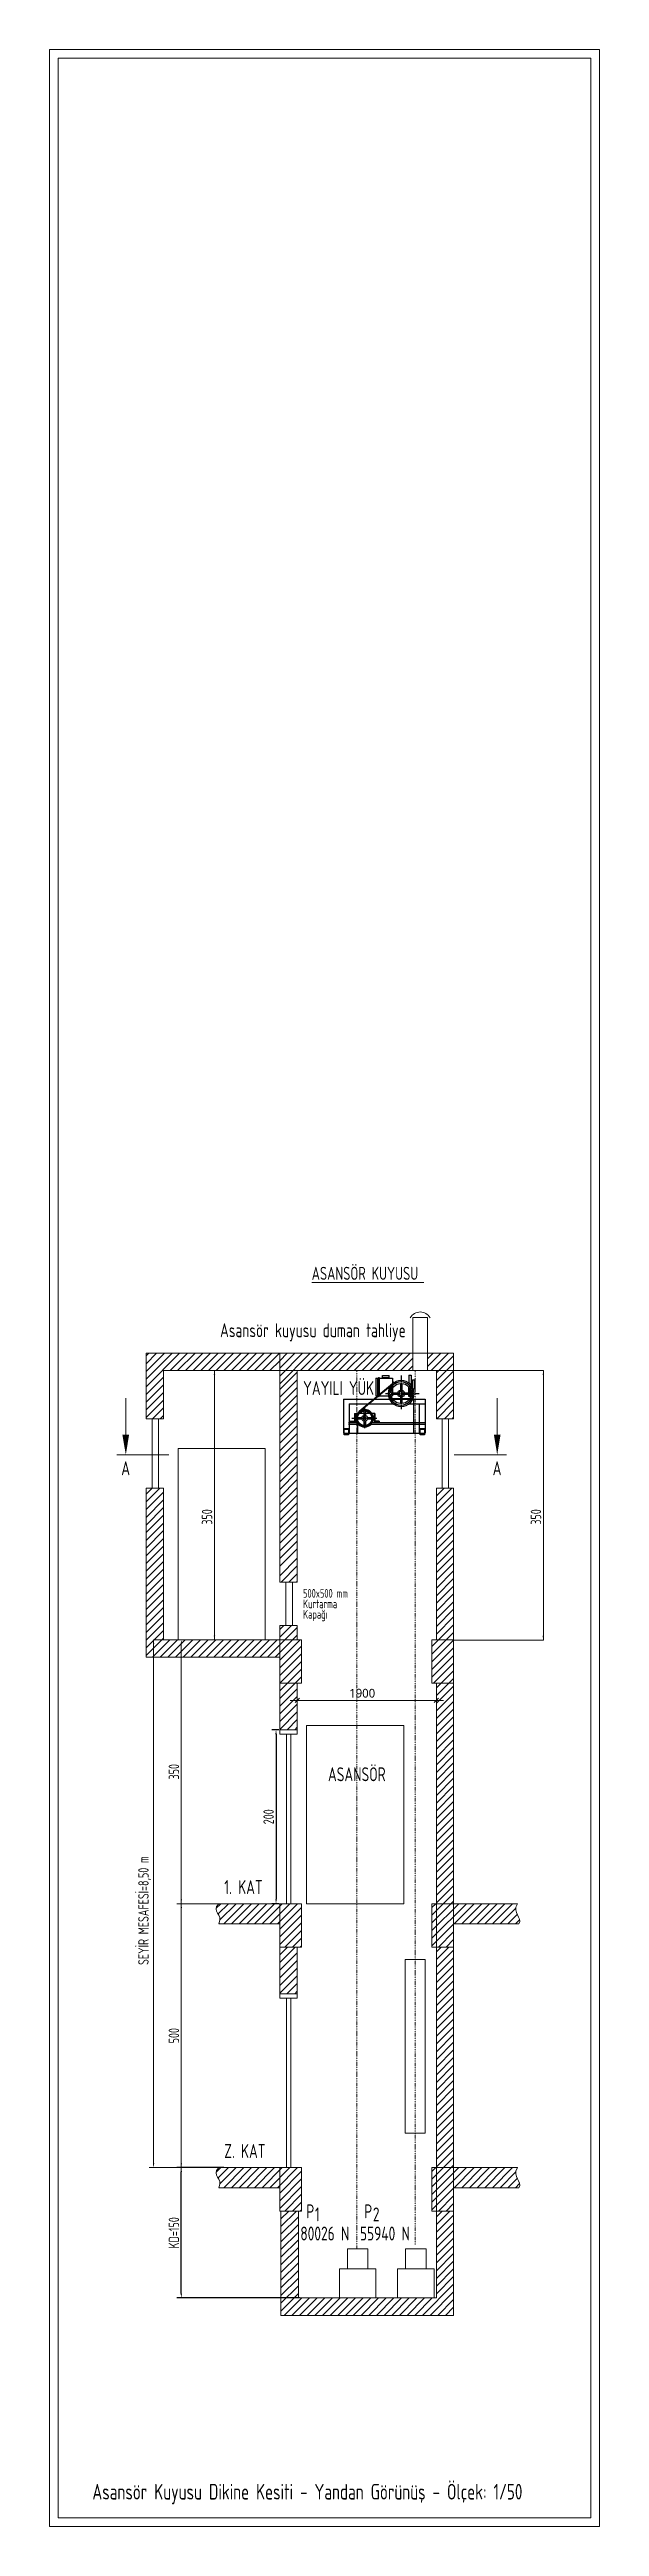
# Model space of a CAD drawing. Extents: x 190767 to 199252, y -247561 to -244711.
# Drawn here: x 197322 to 197955, y -247561 to -244711 of the extents above; entities that cross this region are included whole.
import ezdxf
from ezdxf.enums import TextEntityAlignment as Align

# ---------------------------------------------------------------- set-up
doc = ezdxf.new("R2010")
doc.units = 0
doc.header["$MEASUREMENT"] = 0
doc.linetypes.add('CENTER', pattern=[50.8, 31.75, -6.35, 6.35, -6.35])
doc.linetypes.add('DASHDOT2', pattern=[0.5, 0.25, -0.125, 0, -0.125])
doc.layers.get('0').update_dxf_attribs({"linetype": 'CONTINUOUS'})
doc.layers.get('Defpoints').update_dxf_attribs({"linetype": 'CONTINUOUS'})
for name, color, linetype in [('aks1', 9, 'CENTER'), ('KOLON', 7, 'CONTINUOUS'), ('MIMARI', 1, 'CONTINUOUS'), ('MİMARİKOT', 252, 'CONTINUOUS'), ('SOĞUK SU', 3, 'CONTINUOUS'), ('YAZI', 7, 'CONTINUOUS'), ('YAZI1', 240, 'CONTINUOUS'), ('ıvır zıvır', 225, 'CONTINUOUS')]:
    doc.layers.add(name, color=color, linetype=linetype)
for name, color, linetype, lineweight in [('kaçış', 240, 'CONTINUOUS', 35), ('MİMARİKAPPEN', 4, 'CONTINUOUS', 20), ('MİMARİKOLON', 7, 'CONTINUOUS', 50), ('ölçü dış', 1, 'CONTINUOUS', 20)]:
    doc.layers.add(name, color=color, linetype=linetype, lineweight=lineweight)
doc.styles.add('engiasn', font='isocpeur.ttf', dxfattribs={"width": 0.7, "height": 12})
doc.styles.add('ODA', font='isocpeur.ttf', dxfattribs={"height": 20})
doc.styles.add('style4', font='isocpeur.ttf', dxfattribs={"height": 8})
doc.styles.add('yasko', font='segoeui.ttf')
doc.dimstyles.new('engnasn', dxfattribs={"dimtxt": 12, "dimasz": 5, "dimexe": 5, "dimexo": 2.5, "dimgap": 2.5, "dimtad": 1, "dimdec": 0, "dimdsep": 46, "dimlunit": 6, "dimtxsty": 'engiasn', "dimcen": 0.09, "dimadec": 0, "dimazin": 0, "dimtfac": 1, "dimtdec": 0, "dimtmove": 0, "dimatfit": 3, "dimfxl": 0, "dimtolj": 1, "dimtzin": 0, "dimarcsym": 0})
pattern_1 = [(45, (222107.606, -137925.258), (-4.41941738, 4.41941738), [])]

msp = doc.modelspace()

# ---------------------------------------------------------------- texts
at = {"layer": 'kaçış', "color": 7, "lineweight": 15, "style": 'engiasn', "width": 0.7}
for p in [(197509.7, -246408.6), (197888.3, -246408.6)]:
    msp.add_text('350', height=12, rotation=90, dxfattribs=at).set_placement(p)
at = {"layer": 'kaçış', "color": 7, "linetype": 'Continuous', "lineweight": 15, "char_height": 12, "attachment_point": 5, "rotation": 90, "style": 'engiasn'}
for s, insert in [('\\A1;350', (197465.6, -246692.9)), ('\\A1;SEYİR MESAFESİ=8,50 m', (197431.9, -246852.6)), ('\\A1;500', (197465.6, -246996.6))]:
    msp.add_mtext(s, dxfattribs=dict(at, insert=insert))
at = {"layer": 'MİMARİKOT', "color": 7, "lineweight": 15, "style": 'style4', "width": 0.7}
for s, p in [('500x500 mm', (197614.2, -246487.6)), ('Kurtarma', (197614.2, -246499.7)), ('Kapağı', (197614.2, -246511.7))]:
    msp.add_text(s, height=10, dxfattribs=at).set_placement(p, align=Align.MIDDLE_LEFT)
at = {"layer": 'YAZI', "color": 7, "lineweight": 15, "style": 'style4', "width": 0.7}
for s, p in [('Asansör kuyusu duman tahliye', (197518.7, -246192.9)), ('YAYILI YÜK', (197614.3, -246259.4)), ('A', (197405, -246351.7)), ('A', (197832.5, -246351.7)), ('ASANSÖR', (197642.9, -246703.8)), ('1. KAT', (197523.5, -246833.6)), ('Z. KAT', (197523.5, -247137.3)), ('P', (197617.9, -247206.7)), ('1', (197627.9, -247210.2)), ('P', (197684.6, -247206.7)), ('2', (197694.6, -247210.2)), ('80026 N', (197611.1, -247232.2)), ('55940 N', (197679.7, -247232.2))]:
    msp.add_text(s, height=16, dxfattribs=at).set_placement(p)
at = {"layer": 'YAZI1', "color": 7, "linetype": 'Continuous', "lineweight": 15, "style": 'ODA', "width": 0.7}
msp.add_text('%%UASANSÖR KUYUSU ', height=15, dxfattribs=at).set_placement((197624.2, -246126.9))
at = {"layer": 'YAZI1', "color": 2, "linetype": 'Continuous', "lineweight": 15, "style": 'ODA', "width": 0.7}
msp.add_text('Asansör Kuyusu Dikine Kesiti - Yandan Görünüş - Ölçek: 1/50', height=18, dxfattribs=at).set_placement((197619.2, -247521.3), align=Align.MIDDLE_CENTER)
at = {"layer": 'ölçü dış', "color": 7, "lineweight": 15, "insert": (197682.3, -246602.6), "char_height": 10, "attachment_point": 5, "style": 'yasko'}
msp.add_mtext('1900', dxfattribs=at)

# ---------------------------------------------------------------- blocks, each defined once
blk = doc.blocks.new('ASANSÖRKAİDESİ')
at = {"layer": 'aks1', "color": 1, "ltscale": 0.2}
for p, q in [((32, 81.7), (32, 35.6)), ((53.3, 57), (7, 57)), ((82.2, 38.7), (82.2, 8.4)), ((100, 23), (65.6, 23))]:
    blk.add_line(p, q, dxfattribs=at)
at = {"layer": 'MIMARI'}
for p, q in [((16.5, 76), (13, 76)), ((13, 76), (13, 63.5)), ((13.5, 76), (13.5, 63.5)), ((16.5, 76), (16.5, 65.9)), ((21.5, 82), (18.2, 82)), ((18.2, 82), (18.2, 68.4)), ((21.5, 82), (21.5, 71.5)), ((31, 70.8), (31, 59.7)), ((33, 70.8), (33, 59.7)), ((44, 74), (41.9, 71.9)), ((62, 78), (44, 78)), ((44, 78), (44, 70.2)), ((44.1, 70.1), (89.9, 32.2)), ((57.5, 81.8), (48.5, 81.8)), ((48.5, 78.8), (48.5, 81.8)), ((57.5, 78.8), (48.5, 78.8)), ((51, 78), (51, 78.8)), ((55, 78), (55, 78.8)), ((57.5, 78.8), (57.5, 81.8)), ((62, 79), (62, 53)), ((63, 79), (62, 79)), ((63, 79), (63, 53)), ((64, 78), (63, 78)), ((64, 54), (64, 78)), ((67, 78), (64, 78)), ((67, 78), (67, 54)), ((16, 49), (-1, 49)), ((-1, 49), (-1, 2.5)), ((20.9, 43), (-1, 43)), ((7, 43), (7, 2.5)), ((15.4, 63.5), (13, 63.5)), ((15, 49), (15, 2.5)), ((29.3, 58), (18.2, 58)), ((29.3, 56), (18.2, 56)), ((20, 63.9), (20, 53.5)), ((22, 53.5), (20, 53.5)), ((31, 50), (20, 50)), ((31, 49), (20.7, 49)), ((22, 66.6), (22, 53.5)), ((31, 54.3), (31, 43.2)), ((33, 54.3), (33, 43.2)), ((44, 50), (33, 50)), ((43.3, 49), (33, 49)), ((45.8, 58), (34.7, 58)), ((45.8, 56), (34.7, 56)), ((103.4, 43), (43.1, 43)), ((44, 63.9), (44, 54)), ((45.5, 54), (44, 54)), ((47, 66.7), (86, 34.4)), ((111.4, 49), (48, 49)), ((62, 54), (49.6, 54)), ((63, 53), (62, 53)), ((67, 54), (63, 54)), ((103.4, 43), (103.4, 2.5)), ((111.4, 49), (111.4, 2.5)), ((71, 17), (-1, 17)), ((72.6, 15), (-1, 15)), ((7, 9), (-1, 9)), ((111.4, 2.5), (-1, 2.5)), ((62.2, 19), (68.2, 19)), ((62.2, 19), (62.2, 17)), ((62.2, 18), (69.2, 18)), ((68.2, 29.5), (73.3, 29.5)), ((68.2, 29.5), (68.2, 19)), ((69.2, 29.5), (69.2, 17)), ((78.3, 24), (72.2, 24)), ((78.3, 22), (72.2, 22)), ((74.6, 29.5), (81.2, 29.5)), ((81.2, 33), (81.2, 26.9)), ((81.2, 29.5), (89.8, 29.5)), ((81.2, 19.1), (81.2, 13.1)), ((83.2, 33), (83.2, 26.9)), ((83.2, 19.1), (83.2, 13.1)), ((92.1, 24), (86.1, 24)), ((92.1, 22), (86.1, 22)), ((104.2, 15), (91.1, 15)), ((91.9, 17.2), (91.9, 2.4)), ((96.2, 29.5), (92.3, 29.5)), ((104.2, 17), (92.6, 17)), ((95.2, 29.5), (95.2, 17)), ((102.2, 18), (95.2, 18)), ((96.2, 29.5), (96.2, 19)), ((102.2, 19), (96.2, 19)), ((102.2, 19), (102.2, 17)), ((111.4, 9), (103.4, 9))]:
    blk.add_line(p, q, dxfattribs=at)
for points in [[(6, 8), (0, 8), (0, 0), (6, 0)], [(110.4, 8), (104.4, 8), (104.4, 0), (110.4, 0)]]:
    blk.add_lwpolyline(points, close=True, dxfattribs=at)
for centre, radius in [((32, 57), 17.9), ((32, 57), 15.9), ((32, 57), 2.86), ((82.2, 23), 12), ((82.2, 23), 11), ((82.2, 23), 2)]:
    blk.add_circle(centre, radius, dxfattribs=at)
for centre, radius, start, end in [((32, 57), 13.9, 94.1376, 175.8624), ((32, 57), 13.9, 4.1376, 85.8624), ((32, 57), 13.9, 184.1376, 265.8624), ((32, 57), 4.86, 101.8752, 168.1248), ((32, 57), 4.86, 191.8752, 258.1248), ((32, 57), 4.86, 11.8752, 78.1248), ((32, 57), 4.86, 281.8752, 348.1248), ((32, 57), 13.9, 274.1376, 355.8624), ((82.2, 23), 10, 95.7392, 174.2608), ((82.2, 23), 10, 185.7392, 264.2608), ((82.2, 23), 4, 104.4775, 165.5225), ((82.2, 23), 4, 194.4775, 255.5225), ((82.2, 23), 10, 5.7392, 84.2608), ((82.2, 23), 4, 14.4775, 75.5225), ((82.2, 23), 10, 275.7392, 354.2608), ((82.2, 23), 4, 284.4775, 345.5225)]:
    blk.add_arc(centre, radius, start, end, dxfattribs=at)
blk = doc.blocks.new('*D108')
at = {"layer": 'Defpoints', "color": 0, "linetype": 'Continuous', "lineweight": 30, "transparency": 16777216}
for p in [(197588.8, -246644.7), (197583.1, -246844.7), (197588.8, -246844.7)]:
    blk.add_point(p, dxfattribs=at)
at = {"layer": 'kaçış', "color": 0, "linetype": 'Continuous', "lineweight": -2, "transparency": 16777216}
for p, q in [((197586.3, -246644.7), (197578.1, -246644.7)), ((197583.1, -246649.7), (197583.1, -246839.7)), ((197586.3, -246844.7), (197578.1, -246844.7))]:
    blk.add_line(p, q, dxfattribs=at)
at = {"layer": 'kaçış', "color": 0, "linetype": 'Continuous', "lineweight": 30, "transparency": 16777216}
for points in [[(197582.3, -246649.7), (197584, -246649.7), (197583.1, -246644.7)], [(197582.3, -246839.7), (197584, -246839.7), (197583.1, -246844.7)]]:
    blk.add_solid(points, dxfattribs=at)
at = {"layer": 'kaçış', "color": 0, "linetype": 'Continuous', "lineweight": 15, "transparency": 16777216, "insert": (197574.6, -246744.7), "char_height": 12, "attachment_point": 5, "rotation": 90, "style": 'engiasn'}
blk.add_mtext('\\A1;200', dxfattribs=at)
blk = doc.blocks.new('*D106')
at = {"layer": 'Defpoints', "color": 0, "linetype": 'Continuous', "lineweight": 30, "transparency": 16777216}
for p in [(197474.1, -247148.4), (197525.5, -247148.4), (197612.5, -247298.4)]:
    blk.add_point(p, dxfattribs=at)
at = {"layer": 'kaçış', "color": 0, "linetype": 'Continuous', "lineweight": -2, "transparency": 16777216}
for p, q in [((197523, -247148.4), (197469.1, -247148.4)), ((197474.1, -247293.4), (197474.1, -247153.4)), ((197610, -247298.4), (197469.1, -247298.4))]:
    blk.add_line(p, q, dxfattribs=at)
at = {"layer": 'kaçış', "color": 0, "linetype": 'Continuous', "lineweight": 30, "transparency": 16777216}
for points in [[(197473.3, -247153.4), (197474.9, -247153.4), (197474.1, -247148.4)], [(197473.3, -247293.4), (197474.9, -247293.4), (197474.1, -247298.4)]]:
    blk.add_solid(points, dxfattribs=at)
at = {"layer": 'kaçış', "color": 0, "linetype": 'Continuous', "lineweight": 15, "transparency": 16777216, "insert": (197465.6, -247223.4), "char_height": 12, "attachment_point": 5, "rotation": 90, "style": 'engiasn'}
blk.add_mtext('\\A1;KD=150', dxfattribs=at)
blk = doc.blocks.new('_OBLIQUE')
at = {"linetype": 'ByBlock'}
for p, q in [((-0.5, -0.5), (0.5, 0.5)), ((0, 0), (0, 0))]:
    blk.add_line(p, q, dxfattribs=at)

# ---------------------------------------------------------------- dimensions: what is measured, and where the dimension line sits
at = {"layer": 'kaçış', "color": 7, "linetype": 'Continuous', "lineweight": 15}
dim = msp.add_linear_dim(base=(197583.1, -246844.7), p1=(197588.8, -246644.7), p2=(197588.8, -246844.7), angle=90, dimstyle='engnasn', dxfattribs=at)
dim.commit()
dim.dimension.update_dxf_attribs({"geometry": '*D108', "text_midpoint": (197574.6, -246744.7)})
dim = msp.add_linear_dim(base=(197474.1, -247148.4), p1=(197612.5, -247298.4), p2=(197525.5, -247148.4), angle=90, text='KD=150', dimstyle='engnasn', dxfattribs=at)
dim.commit()
dim.dimension.update_dxf_attribs({"geometry": '*D106', "text_midpoint": (197465.6, -247223.4)})

# ---------------------------------------------------------------- hatches: boundary and pattern name
at = {"layer": 'ıvır zıvır', "lineweight": 15, "ltscale": 2}
h = msp.add_hatch(dxfattribs=at)
h.set_pattern_fill('ANSI31', scale=50, style=0)
h.set_pattern_definition(pattern_1)
h.paths.add_polyline_path([(197607.5, -246591), (197587.5, -246591), (197587.5, -246644.7), (197607.5, -246644.7)])
h.paths.add_polyline_path([(197787.5, -246591), (197767.8, -246591), (197767.8, -246844.7), (197787.5, -246844.7)])
h.paths.add_polyline_path([(197787.5, -246844.7), (197762.5, -246844.7), (197762.5, -246894.7), (197787.5, -246894.7)])
h.paths.add_polyline_path([(197612.5, -246844.7), (197587.5, -246844.7), (197587.5, -246894.7), (197612.5, -246894.7)])
h.paths.add_polyline_path([(197587.5, -246844.7), (197517.1, -246844.7), (197514.7, -246848.1), (197514.1, -246850.9), (197514.7, -246853.3), (197515.9, -246855.5), (197517.3, -246857.9), (197518.3, -246860.6), (197518.4, -246863.8), (197517.1, -246867.8), (197587.5, -246867.8)])
h.paths.add_polyline_path([(197862.3, -246860.1), (197860.9, -246857.5), (197859.7, -246854.9), (197859, -246851.9), (197859.3, -246848.6), (197861.2, -246844.7), (197787.5, -246844.7), (197787.5, -246867.8), (197862.5, -246867.8), (197863.6, -246865.1), (197863.4, -246862.5)])
h = msp.add_hatch(dxfattribs=at)
h.set_pattern_fill('ANSI31', scale=50, style=0)
h.set_pattern_definition(pattern_1)
h.paths.add_polyline_path([(197607.5, -246591), (197587.5, -246591), (197587.5, -246644.7), (197607.5, -246644.7)])
h.paths.add_polyline_path([(197787.5, -246591), (197767.8, -246591), (197767.8, -246844.7), (197787.5, -246844.7)])
h.paths.add_polyline_path([(197787.5, -246844.7), (197762.5, -246844.7), (197762.5, -246894.7), (197787.5, -246894.7)])
h.paths.add_polyline_path([(197612.5, -246844.7), (197587.5, -246844.7), (197587.5, -246894.7), (197612.5, -246894.7)])
h.paths.add_polyline_path([(197587.5, -246844.7), (197517.1, -246844.7), (197514.7, -246848.1), (197514.1, -246850.9), (197514.7, -246853.3), (197515.9, -246855.5), (197517.3, -246857.9), (197518.3, -246860.6), (197518.4, -246863.8), (197517.1, -246867.8), (197587.5, -246867.8)])
h.paths.add_polyline_path([(197862.3, -246860.1), (197860.9, -246857.5), (197859.7, -246854.9), (197859, -246851.9), (197859.3, -246848.6), (197861.2, -246844.7), (197787.5, -246844.7), (197787.5, -246867.8), (197862.5, -246867.8), (197863.6, -246865.1), (197863.4, -246862.5)])
h = msp.add_hatch(dxfattribs=at)
h.set_pattern_fill('ANSI31', scale=50, style=0)
h.set_pattern_definition([(45, (222107.606, -138228.9506), (-4.41941738, 4.41941738), [])])
h.paths.add_polyline_path([(197607.5, -246894.7), (197587.5, -246894.7), (197587.5, -246948.4), (197607.5, -246948.4)])
h.paths.add_polyline_path([(197787.5, -246894.7), (197767.8, -246894.7), (197767.8, -247148.4), (197787.5, -247148.4)])
h.paths.add_polyline_path([(197787.5, -247148.4), (197762.5, -247148.4), (197762.5, -247198.4), (197787.5, -247198.4)])
h.paths.add_polyline_path([(197612.5, -247148.4), (197587.5, -247148.4), (197587.5, -247198.4), (197612.5, -247198.4)])
h.paths.add_polyline_path([(197587.5, -247148.4), (197517.1, -247148.4), (197514.7, -247151.8), (197514.1, -247154.5), (197514.7, -247156.9), (197515.9, -247159.2), (197517.3, -247161.6), (197518.3, -247164.2), (197518.4, -247167.5), (197517.1, -247171.5), (197587.5, -247171.5)])
h.paths.add_polyline_path([(197862.3, -247163.7), (197860.9, -247161.2), (197859.7, -247158.6), (197859, -247155.6), (197859.3, -247152.3), (197861.2, -247148.4), (197787.5, -247148.4), (197787.5, -247171.5), (197862.5, -247171.5), (197863.6, -247168.8), (197863.4, -247166.2)])
h = msp.add_hatch(dxfattribs=at)
h.set_pattern_fill('ANSI31', scale=50, style=0)
h.set_pattern_definition([(45, (151807.3694, -62586.847), (-4.41941738, 4.41941738), [])])
h.paths.add_polyline_path([(197588.8, -247318.5), (197787.5, -247318.5), (197787.5, -247198.4), (197767.8, -247198.4), (197767.8, -247298.4), (197608.9, -247298.4), (197608.9, -247198.4), (197588.8, -247198.4)])

# ---------------------------------------------------------------- linework, layer by layer
at = {"layer": 'kaçış', "color": 7, "linetype": 'Continuous', "lineweight": 15}
for p, q in [((197433.7, -246211.4), (197433.7, -246286.7)), ((197787.5, -246211.4), (197433.7, -246211.4)), ((197587.5, -246211.4), (197587.5, -246431.4)), ((197787.5, -246211.4), (197587.5, -246211.4)), ((197787.5, -246286.7), (197787.5, -246211.4)), ((197453.7, -246231.4), (197453.7, -246286.7)), ((197767.8, -246231.4), (197453.7, -246231.4)), ((197512.2, -246231.4), (197512.2, -246541.4)), ((197607.5, -246231.4), (197607.5, -246431.4)), ((197767.8, -246231.4), (197607.5, -246231.4)), ((197767.8, -246286.7), (197767.8, -246231.4)), ((197767.8, -246231.4), (197890.8, -246231.4)), ((197890.8, -246231.4), (197890.8, -246541.4)), ((197433.7, -246366.7), (197433.7, -246561)), ((197453.7, -246366.7), (197453.7, -246541)), ((197767.8, -246431.4), (197767.8, -246366.7)), ((197787.5, -246541), (197787.5, -246366.7)), ((197587.5, -246474.7), (197587.5, -246431.4)), ((197607.5, -246474.7), (197607.5, -246431.4)), ((197767.8, -246431.4), (197767.8, -246541)), ((197587.5, -246541), (197587.5, -246524.7)), ((197607.5, -246541), (197607.5, -246524.7)), ((197442.2, -247143.4), (197442.2, -246541)), ((197587.5, -246541), (197442.2, -246541)), ((197453.7, -246541), (197587.5, -246541)), ((197523, -246541), (197469.1, -246541)), ((197474.1, -246839.7), (197474.1, -246546)), ((197787.5, -246541.4), (197890.8, -246541.4)), ((197433.7, -246561), (197587.5, -246561)), ((197532.5, -246561), (197437.2, -246561)), ((197587.5, -246644.7), (197587.5, -246591)), ((197607.5, -246644.7), (197607.5, -246591)), ((197767.8, -246591), (197767.8, -246844.7)), ((197767.8, -246591), (197767.8, -246844.7)), ((197787.5, -246844.7), (197787.5, -246591)), ((197523, -246844.7), (197469.1, -246844.7)), ((197523, -246844.7), (197469.1, -246844.7)), ((197523, -246844.7), (197469.1, -246844.7)), ((197523, -246844.7), (197469.1, -246844.7)), ((197474.1, -246839.7), (197474.1, -246849.7)), ((197474.1, -247143.4), (197474.1, -246849.7)), ((197514.7, -246848.1), (197514.1, -246850.9)), ((197514.7, -246848.1), (197514.1, -246850.9)), ((197514.7, -246848.1), (197514.1, -246850.9)), ((197514.1, -246850.9), (197514.7, -246853.3)), ((197514.1, -246850.9), (197514.7, -246853.3)), ((197514.1, -246850.9), (197514.7, -246853.3)), ((197517.1, -246844.7), (197514.7, -246848.1)), ((197517.1, -246844.7), (197514.7, -246848.1)), ((197517.1, -246844.7), (197514.7, -246848.1)), ((197514.7, -246853.3), (197515.9, -246855.5)), ((197514.7, -246853.3), (197515.9, -246855.5)), ((197514.7, -246853.3), (197515.9, -246855.5)), ((197515.9, -246855.5), (197517.3, -246857.9)), ((197515.9, -246855.5), (197517.3, -246857.9)), ((197515.9, -246855.5), (197517.3, -246857.9)), ((197587.5, -246844.7), (197517.1, -246844.7)), ((197587.5, -246844.7), (197517.1, -246844.7)), ((197587.5, -246844.7), (197517.1, -246844.7)), ((197587.5, -246844.7), (197517.1, -246844.7)), ((197587.5, -246844.7), (197517.1, -246844.7)), ((197587.5, -246844.7), (197517.1, -246844.7)), ((197518.4, -246863.8), (197517.1, -246867.8)), ((197518.4, -246863.8), (197517.1, -246867.8)), ((197518.4, -246863.8), (197517.1, -246867.8)), ((197517.3, -246857.9), (197518.3, -246860.6)), ((197517.3, -246857.9), (197518.3, -246860.6)), ((197517.3, -246857.9), (197518.3, -246860.6)), ((197518.3, -246860.6), (197518.4, -246863.8)), ((197518.3, -246860.6), (197518.4, -246863.8)), ((197518.3, -246860.6), (197518.4, -246863.8)), ((197767.8, -246894.7), (197767.8, -246844.7)), ((197786.8, -246844.7), (197861.2, -246844.7)), ((197786.8, -246844.7), (197861.2, -246844.7)), ((197786.8, -246844.7), (197861.2, -246844.7)), ((197787.5, -246844.7), (197787.5, -246894.7)), ((197859.3, -246848.6), (197859, -246851.9)), ((197859.3, -246848.6), (197859, -246851.9)), ((197859.3, -246848.6), (197859, -246851.9)), ((197859, -246851.9), (197859.7, -246854.9)), ((197859, -246851.9), (197859.7, -246854.9)), ((197859, -246851.9), (197859.7, -246854.9)), ((197861.2, -246844.7), (197859.3, -246848.6)), ((197861.2, -246844.7), (197859.3, -246848.6)), ((197861.2, -246844.7), (197859.3, -246848.6)), ((197859.7, -246854.9), (197860.9, -246857.5)), ((197859.7, -246854.9), (197860.9, -246857.5)), ((197859.7, -246854.9), (197860.9, -246857.5)), ((197860.9, -246857.5), (197862.3, -246860.1)), ((197860.9, -246857.5), (197862.3, -246860.1)), ((197860.9, -246857.5), (197862.3, -246860.1)), ((197862.3, -246860.1), (197863.4, -246862.5)), ((197862.3, -246860.1), (197863.4, -246862.5)), ((197862.3, -246860.1), (197863.4, -246862.5)), ((197863.6, -246865.1), (197862.5, -246867.8)), ((197863.6, -246865.1), (197862.5, -246867.8)), ((197863.6, -246865.1), (197862.5, -246867.8)), ((197863.4, -246862.5), (197863.6, -246865.1)), ((197863.4, -246862.5), (197863.6, -246865.1)), ((197863.4, -246862.5), (197863.6, -246865.1)), ((197587.5, -246867.8), (197517.1, -246867.8)), ((197587.5, -246867.8), (197517.1, -246867.8)), ((197587.5, -246867.8), (197517.1, -246867.8)), ((197587.5, -246867.8), (197517.1, -246867.8)), ((197587.5, -246867.8), (197517.1, -246867.8)), ((197587.5, -246867.8), (197517.1, -246867.8)), ((197587.5, -246948.4), (197587.5, -246894.7)), ((197587.5, -246948.4), (197587.5, -246894.7)), ((197607.5, -246948.4), (197607.5, -246894.7)), ((197607.5, -246948.4), (197607.5, -246894.7)), ((197767.8, -246894.7), (197767.8, -247148.4)), ((197787.5, -246867.8), (197862.5, -246867.8)), ((197787.5, -246867.8), (197862.5, -246867.8)), ((197787.5, -246867.8), (197862.5, -246867.8)), ((197787.5, -247148.4), (197787.5, -246894.7)), ((197546.8, -247148.4), (197437.2, -247148.4)), ((197523, -247148.4), (197469.1, -247148.4)), ((197523, -247148.4), (197469.1, -247148.4)), ((197523, -247148.4), (197469.1, -247148.4)), ((197523, -247148.4), (197469.1, -247148.4)), ((197523, -247148.4), (197469.1, -247148.4)), ((197474.1, -247143.4), (197474.1, -247153.4)), ((197514.7, -247151.8), (197514.1, -247154.5)), ((197514.7, -247151.8), (197514.1, -247154.5)), ((197517.1, -247148.4), (197514.7, -247151.8)), ((197517.1, -247148.4), (197514.7, -247151.8)), ((197587.5, -247148.4), (197517.1, -247148.4)), ((197587.5, -247148.4), (197517.1, -247148.4)), ((197587.5, -247148.4), (197517.1, -247148.4)), ((197587.5, -247148.4), (197517.1, -247148.4)), ((197587.5, -247148.4), (197517.1, -247148.4)), ((197587.5, -247148.4), (197517.1, -247148.4)), ((197767.8, -247198.4), (197767.8, -247148.4)), ((197786.8, -247148.4), (197861.2, -247148.4)), ((197786.8, -247148.4), (197861.2, -247148.4)), ((197787.5, -247148.4), (197787.5, -247198.4)), ((197861.2, -247148.4), (197859.3, -247152.3)), ((197861.2, -247148.4), (197859.3, -247152.3)), ((197514.1, -247154.5), (197514.7, -247156.9)), ((197514.1, -247154.5), (197514.7, -247156.9)), ((197514.7, -247156.9), (197515.9, -247159.2)), ((197514.7, -247156.9), (197515.9, -247159.2)), ((197515.9, -247159.2), (197517.3, -247161.6)), ((197515.9, -247159.2), (197517.3, -247161.6)), ((197518.4, -247167.5), (197517.1, -247171.5)), ((197518.4, -247167.5), (197517.1, -247171.5)), ((197587.5, -247171.5), (197517.1, -247171.5)), ((197587.5, -247171.5), (197517.1, -247171.5)), ((197587.5, -247171.5), (197517.1, -247171.5)), ((197587.5, -247171.5), (197517.1, -247171.5)), ((197517.3, -247161.6), (197518.3, -247164.2)), ((197517.3, -247161.6), (197518.3, -247164.2)), ((197518.3, -247164.2), (197518.4, -247167.5)), ((197518.3, -247164.2), (197518.4, -247167.5)), ((197787.5, -247171.5), (197862.5, -247171.5)), ((197787.5, -247171.5), (197862.5, -247171.5)), ((197859.3, -247152.3), (197859, -247155.6)), ((197859.3, -247152.3), (197859, -247155.6)), ((197859, -247155.6), (197859.7, -247158.6)), ((197859, -247155.6), (197859.7, -247158.6)), ((197859.7, -247158.6), (197860.9, -247161.2)), ((197859.7, -247158.6), (197860.9, -247161.2)), ((197860.9, -247161.2), (197862.3, -247163.7)), ((197860.9, -247161.2), (197862.3, -247163.7)), ((197862.3, -247163.7), (197863.4, -247166.2)), ((197862.3, -247163.7), (197863.4, -247166.2)), ((197863.6, -247168.8), (197862.5, -247171.5)), ((197863.6, -247168.8), (197862.5, -247171.5)), ((197863.4, -247166.2), (197863.6, -247168.8)), ((197863.4, -247166.2), (197863.6, -247168.8))]:
    msp.add_line(p, q, dxfattribs=at)
msp.add_lwpolyline([(197633.1, -246639.7), (197633.1, -246639.7), (197618.1, -246639.7), (197618.1, -246844.7), (197730.2, -246844.7), (197730.2, -246639.7), (197633.1, -246639.7)], dxfattribs=at)
for points in [[(197511.4, -246236.4), (197513.1, -246236.4), (197512.2, -246231.4)], [(197889.9, -246236.4), (197891.6, -246236.4), (197890.8, -246231.4)], [(197441.3, -246546), (197443, -246546), (197442.2, -246541)], [(197473.3, -246546), (197474.9, -246546), (197474.1, -246541)], [(197511.4, -246536.4), (197513.1, -246536.4), (197512.2, -246541.4)], [(197889.9, -246536.4), (197891.6, -246536.4), (197890.8, -246541.4)], [(197473.3, -246839.7), (197474.9, -246839.7), (197474.1, -246844.7)], [(197473.3, -246839.7), (197474.9, -246839.7), (197474.1, -246844.7)], [(197473.3, -246839.7), (197474.9, -246839.7), (197474.1, -246844.7)], [(197473.3, -246849.7), (197474.9, -246849.7), (197474.1, -246844.7)], [(197473.3, -246849.7), (197474.9, -246849.7), (197474.1, -246844.7)], [(197473.3, -246849.7), (197474.9, -246849.7), (197474.1, -246844.7)], [(197441.3, -247143.4), (197443, -247143.4), (197442.2, -247148.4)], [(197473.3, -247143.4), (197474.9, -247143.4), (197474.1, -247148.4)], [(197473.3, -247143.4), (197474.9, -247143.4), (197474.1, -247148.4)], [(197473.3, -247143.4), (197474.9, -247143.4), (197474.1, -247148.4)], [(197473.3, -247153.4), (197474.9, -247153.4), (197474.1, -247148.4)], [(197473.3, -247153.4), (197474.9, -247153.4), (197474.1, -247148.4)]]:
    msp.add_solid(points, dxfattribs=at)
at = {"layer": 'KOLON', "color": 7, "linetype": 'DASHDOT2', "lineweight": 15, "ltscale": 5}
for p, q in [((197676.3, -247241.7), (197676.3, -246231.4)), ((197743.3, -247236.9), (197743.4, -246231.4))]:
    msp.add_line(p, q, dxfattribs=at)
at = {"layer": 'MİMARİKAPPEN', "color": 7, "lineweight": 15}
for p, q in [((197453.7, -246286.7), (197433.7, -246286.7)), ((197440.5, -246286.7), (197440.5, -246366.7)), ((197448, -246286.7), (197448, -246366.7)), ((197787.5, -246286.7), (197767.8, -246286.7)), ((197774.3, -246286.7), (197774.3, -246366.7)), ((197781.8, -246286.7), (197781.8, -246366.7)), ((197570.6, -246541), (197570.6, -246321)), ((197453.7, -246366.7), (197433.7, -246366.7)), ((197787.5, -246366.7), (197767.8, -246366.7)), ((197607.5, -246474.7), (197587.5, -246474.7)), ((197594.4, -246474.7), (197594.4, -246524.7)), ((197601.9, -246474.7), (197601.9, -246524.7)), ((197607.5, -246524.7), (197587.5, -246524.7)), ((197607.5, -246644.7), (197587.5, -246644.7)), ((197607.5, -246644.7), (197587.5, -246644.7)), ((197587.5, -246644.7), (197587.5, -246649.7)), ((197607.5, -246649.7), (197587.5, -246649.7)), ((197595, -246844.7), (197595, -246649.7)), ((197600, -246844.7), (197600, -246649.7)), ((197607.5, -246644.7), (197607.5, -246649.7)), ((197607.5, -246948.4), (197587.5, -246948.4)), ((197607.5, -246948.4), (197587.5, -246948.4)), ((197587.5, -246948.4), (197587.5, -246953.4)), ((197607.5, -246948.4), (197607.5, -246953.4)), ((197607.5, -246953.4), (197587.5, -246953.4)), ((197595, -247148.4), (197595, -246953.4)), ((197600, -247148.4), (197600, -246953.4))]:
    msp.add_line(p, q, dxfattribs=at)
msp.add_lwpolyline([(197470.6, -246321), (197570.6, -246321), (197570.6, -246541), (197470.6, -246541)], close=True, dxfattribs=at)
at = {"layer": 'MİMARİKOLON', "color": 7, "lineweight": 15}
for p, q in [((197588.8, -247198.4), (197588.8, -247318.5)), ((197608.9, -247198.4), (197608.9, -247298.4)), ((197767.8, -247198.4), (197767.8, -247298.4)), ((197787.5, -247198.4), (197787.5, -247318.5)), ((197588.8, -247318.5), (197787.5, -247318.5)), ((197608.9, -247298.4), (197767.8, -247298.4))]:
    msp.add_line(p, q, dxfattribs=at)
for points in [[(197587.5, -246541), (197612.5, -246541), (197612.5, -246591), (197587.5, -246591)], [(197587.5, -246541), (197612.5, -246541), (197612.5, -246591), (197587.5, -246591)], [(197762.5, -246541), (197787.5, -246541), (197787.5, -246591), (197762.5, -246591)], [(197762.5, -246541), (197787.5, -246541), (197787.5, -246591), (197762.5, -246591)], [(197587.5, -246844.7), (197612.5, -246844.7), (197612.5, -246894.7), (197587.5, -246894.7)], [(197587.5, -246844.7), (197612.5, -246844.7), (197612.5, -246894.7), (197587.5, -246894.7)], [(197587.5, -246844.7), (197612.5, -246844.7), (197612.5, -246894.7), (197587.5, -246894.7)], [(197762.5, -246844.7), (197787.5, -246844.7), (197787.5, -246894.7), (197762.5, -246894.7)], [(197762.5, -246844.7), (197787.5, -246844.7), (197787.5, -246894.7), (197762.5, -246894.7)], [(197762.5, -246844.7), (197787.5, -246844.7), (197787.5, -246894.7), (197762.5, -246894.7)], [(197587.5, -247148.4), (197612.5, -247148.4), (197612.5, -247198.4), (197587.5, -247198.4)], [(197587.5, -247148.4), (197612.5, -247148.4), (197612.5, -247198.4), (197587.5, -247198.4)], [(197762.5, -247148.4), (197787.5, -247148.4), (197787.5, -247198.4), (197762.5, -247198.4)], [(197762.5, -247148.4), (197787.5, -247148.4), (197787.5, -247198.4), (197762.5, -247198.4)]]:
    msp.add_lwpolyline(points, close=True, dxfattribs=at)
at = {"layer": 'YAZI1', "color": 7, "linetype": 'Continuous', "lineweight": 15}
for p, q in [((197740.6, -246170.4), (197740.6, -246231.4)), ((197740.6, -246170.4), (197757.6, -246170.4)), ((197757.6, -246231.4), (197757.6, -246170.4)), ((197410.2, -246305.2), (197410.2, -246262.9)), ((197837.7, -246305.2), (197837.7, -246262.9)), ((197459.6, -246328.3), (197399.7, -246328.3)), ((197788.3, -246328.3), (197848.2, -246328.3)), ((197731.8, -246908.9), (197731.8, -247108.9)), ((197754.9, -246908.9), (197731.8, -246908.9)), ((197754.9, -247108.9), (197754.9, -246908.9)), ((197731.8, -247108.9), (197754.9, -247108.9))]:
    msp.add_line(p, q, dxfattribs=at)
at = {"layer": 'YAZI1', "color": 2, "linetype": 'Continuous', "lineweight": 15}
for points in [[(197322.4, -247561.3), (197955.4, -247561.3), (197955.4, -244711.3), (197322.4, -244711.3)], [(197332.4, -247551.3), (197945.4, -247551.3), (197945.4, -244721.3), (197332.4, -244721.3)]]:
    msp.add_lwpolyline(points, close=True, dxfattribs=at)
at = {"layer": 'YAZI1', "color": 7, "linetype": 'Continuous', "lineweight": 15}
for points in [[(197656, -247264.8), (197698, -247264.8), (197698, -247298.4), (197656, -247298.4)], [(197665.2, -247241.7), (197688.9, -247241.7), (197688.9, -247264.8), (197665.2, -247264.8)], [(197723, -247264.8), (197765.1, -247264.8), (197765.1, -247298.4), (197723, -247298.4)], [(197732.2, -247241.7), (197755.9, -247241.7), (197755.9, -247264.8), (197732.2, -247264.8)]]:
    msp.add_lwpolyline(points, close=True, dxfattribs=at)
msp.add_arc((197749.1, -246177.1), 13.2, 30.1657, 149.8343, dxfattribs=at)
for points in [[(197406.3, -246305.2), (197414, -246305.2), (197410.2, -246328.3)], [(197841.5, -246305.2), (197833.9, -246305.2), (197837.7, -246328.3)]]:
    msp.add_solid(points, dxfattribs=at)
at = {"layer": 'ölçü dış', "color": 7, "lineweight": 15}
for p, q in [((197607.5, -246611.1), (197607.5, -246602.8)), ((197767.8, -246611.1), (197767.8, -246602.8)), ((197599.5, -246610.8), (197775.8, -246610.8))]:
    msp.add_line(p, q, dxfattribs=at)
at = {"layer": 'ıvır zıvır', "color": 7, "linetype": 'Continuous', "lineweight": 15, "ltscale": 2}
for p, q in [((197433.7, -246214.5), (197436.9, -246211.4)), ((197433.7, -246223.4), (197445.7, -246211.4)), ((197433.7, -246232.2), (197454.6, -246211.4)), ((197433.7, -246241.1), (197463.4, -246211.4)), ((197433.7, -246249.9), (197472.2, -246211.4)), ((197461.1, -246231.4), (197481.1, -246211.4)), ((197469.9, -246231.4), (197489.9, -246211.4)), ((197478.8, -246231.4), (197498.8, -246211.4)), ((197487.6, -246231.4), (197507.6, -246211.4)), ((197496.4, -246231.4), (197516.4, -246211.4)), ((197505.3, -246231.4), (197525.3, -246211.4)), ((197514.1, -246231.4), (197534.1, -246211.4)), ((197523, -246231.4), (197543, -246211.4)), ((197531.8, -246231.4), (197551.8, -246211.4)), ((197540.6, -246231.4), (197560.6, -246211.4)), ((197549.5, -246231.4), (197569.5, -246211.4)), ((197558.3, -246231.4), (197578.3, -246211.4)), ((197567.2, -246231.4), (197587.2, -246211.4)), ((197587.5, -246219.9), (197596, -246211.4)), ((197587.5, -246228.7), (197604.8, -246211.4)), ((197587.5, -246237.6), (197613.7, -246211.4)), ((197587.5, -246246.4), (197622.5, -246211.4)), ((197611.3, -246231.4), (197631.3, -246211.4)), ((197620.2, -246231.4), (197640.2, -246211.4)), ((197629, -246231.4), (197649, -246211.4)), ((197637.9, -246231.4), (197657.9, -246211.4)), ((197646.7, -246231.4), (197666.7, -246211.4)), ((197655.5, -246231.4), (197675.5, -246211.4)), ((197664.4, -246231.4), (197684.4, -246211.4)), ((197673.2, -246231.4), (197693.2, -246211.4)), ((197682.1, -246231.4), (197702.1, -246211.4)), ((197690.9, -246231.4), (197710.9, -246211.4)), ((197699.7, -246231.4), (197719.7, -246211.4)), ((197708.6, -246231.4), (197728.6, -246211.4)), ((197717.4, -246231.4), (197737.4, -246211.4)), ((197757.6, -246217.7), (197763.9, -246211.4)), ((197757.6, -246226.5), (197772.8, -246211.4)), ((197761.6, -246231.4), (197781.6, -246211.4)), ((197433.7, -246258.7), (197453.7, -246238.7)), ((197576, -246231.4), (197587.5, -246219.9)), ((197587.5, -246253.1), (197607.5, -246233.1)), ((197726.2, -246231.4), (197740.6, -246217)), ((197735.1, -246231.4), (197740.6, -246225.8)), ((197767.8, -246234), (197787.5, -246214.3)), ((197767.8, -246242.8), (197787.5, -246223.2)), ((197767.8, -246251.6), (197787.5, -246232)), ((197433.7, -246267.6), (197453.7, -246247.6)), ((197433.7, -246276.4), (197453.7, -246256.4)), ((197433.7, -246285.3), (197453.7, -246265.3)), ((197587.5, -246261.9), (197607.5, -246241.9)), ((197587.5, -246270.8), (197607.5, -246250.8)), ((197587.5, -246279.6), (197607.5, -246259.6)), ((197587.5, -246288.4), (197607.5, -246268.4)), ((197767.8, -246260.5), (197787.5, -246240.8)), ((197767.8, -246269.3), (197787.5, -246249.7)), ((197767.8, -246278.2), (197787.5, -246258.5)), ((197768.1, -246286.7), (197787.5, -246267.4)), ((197441.1, -246286.7), (197453.7, -246274.1)), ((197449.9, -246286.7), (197453.7, -246282.9)), ((197587.5, -246297.3), (197607.5, -246277.3)), ((197587.5, -246306.1), (197607.5, -246286.1)), ((197587.5, -246315), (197607.5, -246295)), ((197776.9, -246286.7), (197787.5, -246276.2)), ((197785.8, -246286.7), (197787.5, -246285)), ((197587.5, -246323.8), (197607.5, -246303.8)), ((197587.5, -246332.6), (197607.5, -246312.6)), ((197587.5, -246341.5), (197607.5, -246321.5)), ((197587.5, -246350.3), (197607.5, -246330.3)), ((197587.5, -246359.2), (197607.5, -246339.2)), ((197587.5, -246368), (197607.5, -246348)), ((197433.7, -246373.6), (197440.6, -246366.7)), ((197433.7, -246382.5), (197449.4, -246366.7)), ((197433.7, -246391.3), (197453.7, -246371.3)), ((197433.7, -246400.2), (197453.7, -246380.2)), ((197587.5, -246376.8), (197607.5, -246356.8)), ((197587.5, -246385.7), (197607.5, -246365.7)), ((197587.5, -246394.5), (197607.5, -246374.5)), ((197767.8, -246375.4), (197776.5, -246366.7)), ((197767.8, -246384.2), (197785.3, -246366.7)), ((197767.8, -246393.1), (197787.5, -246373.4)), ((197767.8, -246401.9), (197787.5, -246382.3)), ((197433.7, -246409), (197453.7, -246389)), ((197433.7, -246417.8), (197453.7, -246397.8)), ((197433.7, -246426.7), (197453.7, -246406.7)), ((197587.5, -246403.4), (197607.5, -246383.4)), ((197587.5, -246412.2), (197607.5, -246392.2)), ((197587.5, -246421), (197607.5, -246401)), ((197587.5, -246429.9), (197607.5, -246409.9)), ((197767.8, -246410.7), (197787.5, -246391.1)), ((197767.8, -246419.6), (197787.5, -246399.9)), ((197767.8, -246428.4), (197787.5, -246408.8)), ((197433.7, -246435.5), (197453.7, -246415.5)), ((197433.7, -246444.4), (197453.7, -246424.4)), ((197433.7, -246453.2), (197453.7, -246433.2)), ((197587.5, -246438.7), (197607.5, -246418.7)), ((197587.5, -246447.5), (197607.5, -246427.5)), ((197587.5, -246456.4), (197607.5, -246436.4)), ((197767.8, -246437.3), (197787.5, -246417.6)), ((197767.8, -246446.1), (197787.5, -246426.5)), ((197767.8, -246454.9), (197787.5, -246435.3)), ((197433.7, -246462), (197453.7, -246442)), ((197433.7, -246470.9), (197453.7, -246450.9)), ((197433.7, -246479.7), (197453.7, -246459.7)), ((197587.5, -246467.4), (197607.5, -246447.3)), ((197589, -246474.7), (197607.5, -246456.1)), ((197597.8, -246474.7), (197607.5, -246465)), ((197767.8, -246463.8), (197787.5, -246444.1)), ((197767.8, -246472.6), (197787.5, -246453)), ((197767.8, -246481.5), (197787.5, -246461.8)), ((197433.7, -246488.5), (197453.7, -246468.5)), ((197433.7, -246497.4), (197453.7, -246477.4)), ((197433.7, -246506.2), (197453.7, -246486.2)), ((197433.7, -246515.1), (197453.7, -246495.1)), ((197606.6, -246474.7), (197607.5, -246473.8)), ((197767.8, -246490.3), (197787.5, -246470.7)), ((197767.8, -246499.1), (197787.5, -246479.5)), ((197767.8, -246508), (197787.5, -246488.3)), ((197433.7, -246523.9), (197453.7, -246503.9)), ((197433.7, -246532.7), (197453.7, -246512.7)), ((197433.7, -246541.6), (197453.7, -246521.6)), ((197587.5, -246529.2), (197592, -246524.7)), ((197587.5, -246538.1), (197600.8, -246524.7)), ((197767.8, -246516.8), (197787.5, -246497.2)), ((197767.8, -246525.6), (197787.5, -246506)), ((197767.8, -246534.5), (197787.5, -246514.8)), ((197770.1, -246541), (197787.5, -246523.7)), ((197433.7, -246550.4), (197453.7, -246530.4)), ((197433.7, -246559.3), (197453.7, -246539.3)), ((197440.8, -246561), (197460.8, -246541)), ((197449.6, -246561), (197469.6, -246541)), ((197458.4, -246561), (197478.4, -246541)), ((197467.3, -246561), (197487.3, -246541)), ((197476.1, -246561), (197496.1, -246541)), ((197484.9, -246561), (197504.9, -246541)), ((197493.8, -246561), (197513.8, -246541)), ((197502.6, -246561), (197522.6, -246541)), ((197511.5, -246561), (197531.5, -246541)), ((197520.3, -246561), (197540.3, -246541)), ((197529.1, -246561), (197549.1, -246541)), ((197538, -246561), (197558, -246541)), ((197546.8, -246561), (197566.8, -246541)), ((197555.7, -246561), (197575.7, -246541)), ((197564.5, -246561), (197584.5, -246541)), ((197573.3, -246561), (197587.5, -246546.9)), ((197587.5, -246546.9), (197593.3, -246541)), ((197587.5, -246555.7), (197602.2, -246541)), ((197587.5, -246564.6), (197611, -246541)), ((197587.5, -246573.4), (197612.5, -246548.4)), ((197593.3, -246541), (197607.5, -246526.8)), ((197602.2, -246541), (197607.5, -246535.7)), ((197762.5, -246548.7), (197770.1, -246541)), ((197762.5, -246557.5), (197778.9, -246541)), ((197762.5, -246566.4), (197787.5, -246541.4)), ((197762.5, -246575.2), (197787.5, -246550.2)), ((197778.9, -246541), (197787.5, -246532.5)), ((197582.2, -246561), (197587.5, -246555.7)), ((197587.5, -246582.3), (197612.5, -246557.3)), ((197587.5, -246591), (197612.5, -246566.1)), ((197596.4, -246591), (197612.5, -246574.9)), ((197762.5, -246584), (197787.5, -246559)), ((197764.3, -246591), (197787.5, -246567.9)), ((197773.1, -246591), (197787.5, -246576.7)), ((197605.2, -246591), (197612.5, -246583.8)), ((197782, -246591), (197787.5, -246585.6))]:
    msp.add_line(p, q, dxfattribs=at)

# ---------------------------------------------------------------- block references
at = {"layer": 'SOĞUK SU', "color": 7, "lineweight": 15, "xscale": -0.8372159999853466, "yscale": 0.8372160000144504, "zscale": 0.8372159999999993}
msp.add_blockref('ASANSÖRKAİDESİ', (197753.9, -246305.4), dxfattribs=at)
at = {"layer": 'ölçü dış', "color": 7, "lineweight": 15, "xscale": 5, "yscale": 5, "zscale": 5, "rotation": 180}
msp.add_blockref('_OBLIQUE', (197607.5, -246610.8), dxfattribs=at)
at = {"layer": 'ölçü dış', "color": 7, "lineweight": 15, "xscale": 5, "yscale": 5, "zscale": 5}
msp.add_blockref('_OBLIQUE', (197767.8, -246610.8), dxfattribs=at)

msp.set_redraw_order([(e.dxf.handle, doc.entitydb.next_handle()) for e in msp.query("TEXT MTEXT ATTDEF DIMENSION ARC_DIMENSION")])  # texts and dimensions are drawn at this point

doc.saveas('drawing.dxf')
